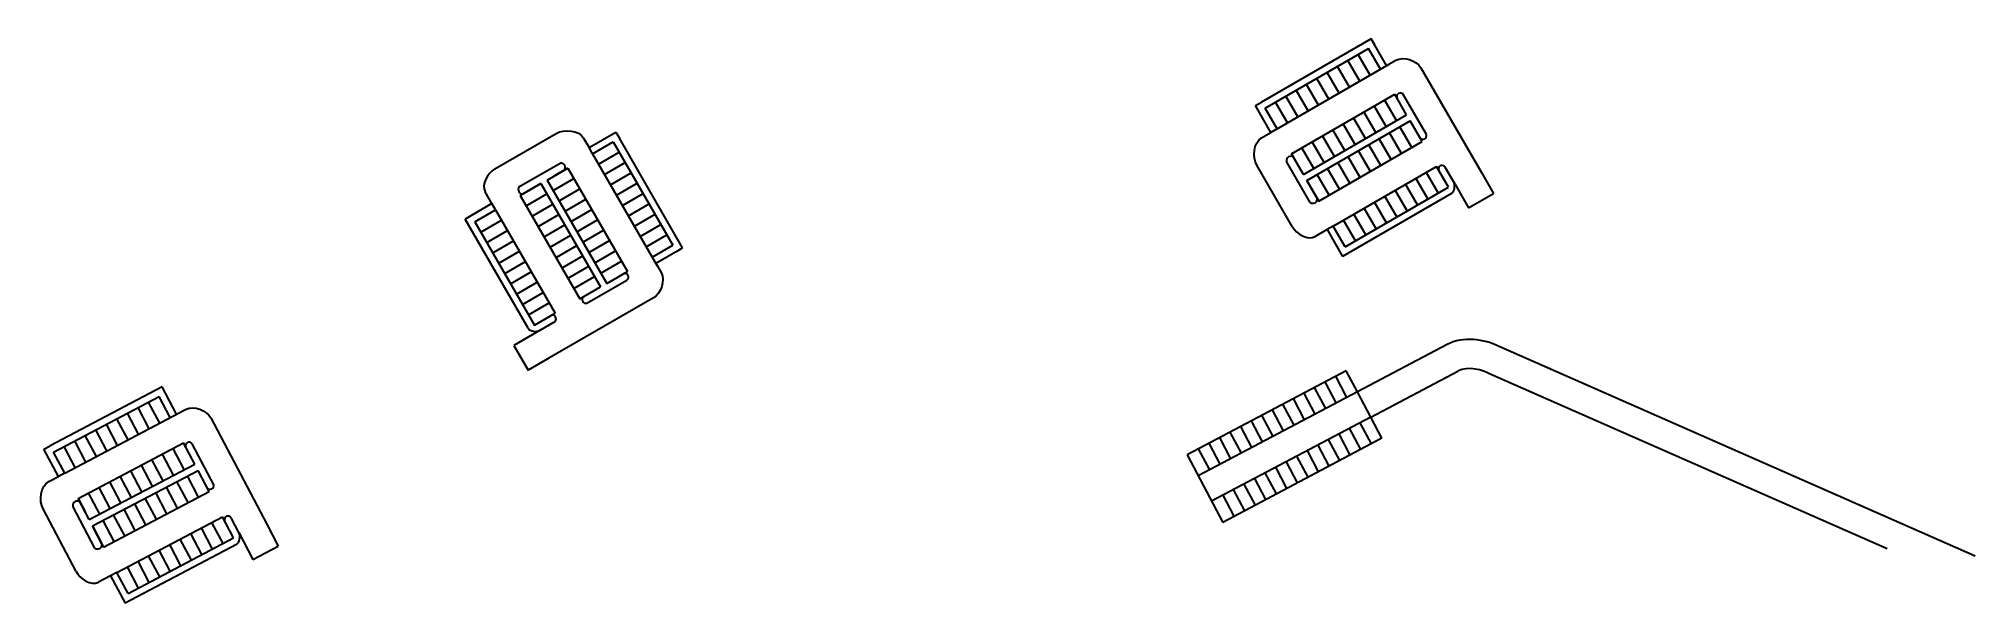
# Model space of a CAD drawing. Header units: millimetres. Extents: x -689206 to 4969298, y -1019800 to 703299.
# Drawn here: x 2802668 to 3208687, y -284422 to -166173 of the extents above; entities that cross this region are included whole.
import ezdxf

# ---------------------------------------------------------------- set-up
doc = ezdxf.new("R2010")
doc.units = ezdxf.units.MM
doc.layers.add('РАЗМЕРЫ', color=7, linetype='Continuous', lineweight=9)

msp = doc.modelspace()

# ---------------------------------------------------------------- linework, layer by layer
at = {"layer": 'РАЗМЕРЫ', "lineweight": 30, "ltscale": 35}
for p, q in [((3082021, -166172.5), (3059071.3, -179422.5)), ((3085271, -171801.7), (3082021, -166172.5)), ((3082771, -167471.5), (3082021, -166172.5)), ((3059821.3, -180721.5), (3081471.9, -168221.5)), ((3081806.9, -173801.7), (3079306.9, -169471.5)), ((3081806.9, -173801.7), (3079306.9, -169471.5)), ((3083971.9, -172551.7), (3081471.9, -168221.5)), ((3062321.3, -185051.7), (3085773.9, -171511.3)), ((3073146.6, -178801.7), (3070646.6, -174471.5)), ((3073146.6, -178801.7), (3070646.6, -174471.5)), ((3075311.7, -177551.7), (3072811.7, -173221.5)), ((3077476.7, -176301.7), (3074976.7, -171971.5)), ((3077476.7, -176301.7), (3074976.7, -171971.5)), ((3079641.8, -175051.7), (3077141.8, -170721.5)), ((3085271, -171801.7), (3087215.6, -170678.9)), ((3092476.6, -172282.2), (3105140, -194215.9)), ((3066651.4, -182551.7), (3064151.4, -178221.5)), ((3065321, -190247.4), (3086971.9, -177747.8)), ((3065321.3, -190247.8), (3086971.9, -177747.8)), ((3068816.5, -181301.7), (3066316.5, -176971.5)), ((3070981.5, -180051.7), (3068481.5, -175721.5)), ((3089471.7, -182077.5), (3086971.7, -177747.4)), ((3093619.2, -186261.3), (3088767.5, -177857.9)), ((3093619.2, -186261.3), (3088767.5, -177857.9)), ((3057772.2, -180172.5), (3059071.3, -179422.5)), ((3061022.2, -185801.7), (3057772.2, -180172.5)), ((3062321.5, -185052.1), (3059821.3, -180721.5)), ((3062321.3, -185051.7), (3059821.3, -180721.5)), ((3064486.3, -183801.7), (3061986.3, -179471.5)), ((3067821, -194577.5), (3089471.7, -182077.5)), ((3082976.5, -185827.5), (3080476.5, -181497.4)), ((3082976.5, -185827.5), (3080476.5, -181497.4)), ((3085141.5, -184577.5), (3082641.5, -180247.4)), ((3087306.6, -183327.5), (3084806.6, -178997.4)), ((3087306.6, -183327.5), (3084806.6, -178997.4)), ((2898315.3, -193428.7), (2911165.6, -186009.6)), ((2918046.3, -188965.2), (2923675.5, -185715.2)), ((2923675.5, -185715.2), (2924425.5, -187014.2)), ((3059025.5, -186954.5), (3061022.2, -185801.7)), ((3062321.3, -185051.7), (3061022.2, -185801.7)), ((3068571, -195876.6), (3090221.7, -183376.6)), ((3068571, -195876.6), (3090221.7, -183376.6)), ((3074316.2, -190827.5), (3071816.2, -186497.4)), ((3076481.3, -189577.5), (3073981.3, -185247.4)), ((3078646.4, -188327.5), (3076146.4, -183997.4)), ((3078646.4, -188327.5), (3076146.4, -183997.4)), ((3080811.4, -187077.5), (3078311.4, -182747.4)), ((3088391.5, -190206.7), (3085891.5, -185876.6)), ((3090556.6, -188956.7), (3088056.6, -184626.6)), ((3090556.6, -188956.7), (3088056.6, -184626.6)), ((3092721.7, -187706.7), (3090221.7, -183376.6)), ((2916893.5, -186968.5), (2918046.3, -188965.2)), ((2918796.3, -190264.2), (2918046.3, -188965.2)), ((2918795.9, -190264.5), (2923126.4, -187764.2)), ((2918796.3, -190264.2), (2923126.4, -187764.2)), ((2918796.3, -190264.2), (2932336.7, -213716.9)), ((2920046.3, -192429.3), (2924376.4, -189929.3)), ((2923126.4, -187764.2), (2935626.4, -209414.9)), ((2937675.5, -209963.9), (2924425.5, -187014.2)), ((3065321.3, -190247.8), (3065321, -190247.4)), ((3067821.3, -194577.9), (3065321, -190247.4)), ((3067821, -194577.5), (3065321, -190247.4)), ((3065321, -190247.4), (3066892.6, -192969.5)), ((3069986.1, -193327.5), (3067486.1, -188997.4)), ((3072151.2, -192077.5), (3069651.2, -187747.4)), ((3071071, -200206.7), (3092721.7, -187706.7)), ((3081896.3, -193956.7), (3079396.3, -189626.6)), ((3081896.3, -193956.7), (3079396.3, -189626.6)), ((3084061.4, -192706.7), (3081561.4, -188376.6)), ((3086226.5, -191456.7), (3083726.5, -187126.6)), ((3086226.5, -191456.7), (3083726.5, -187126.6)), ((2903357.9, -197201.1), (2911987.4, -192218.9)), ((2909270, -195764.2), (2913600.6, -193264)), ((2909270.4, -195764), (2913600.6, -193264)), ((2913600.6, -193264), (2910878.5, -194835.6)), ((2913600.2, -193264.2), (2913600.6, -193264)), ((2913600.2, -193264.3), (2926100.2, -214914.9)), ((2913600.6, -193264), (2926100.2, -214914.9)), ((2921296.3, -194594.4), (2925626.4, -192094.4)), ((2922546.3, -196759.4), (2926876.4, -194259.4)), ((3065485.8, -205532.7), (3058066.6, -192682.4)), ((3069258.2, -200490), (3064275.9, -191860.5)), ((3073236.1, -198956.7), (3070736.1, -194626.6)), ((3075401.2, -197706.7), (3072901.2, -193376.6)), ((3074071, -205402.8), (3095721.7, -192902.8)), ((3074071, -205402.8), (3095721.7, -192902.8)), ((3077566.2, -196456.7), (3075066.2, -192126.6)), ((3079731.3, -195206.7), (3077231.3, -190876.6)), ((3096056.6, -198483), (3093556.6, -194152.8)), ((3096056.6, -198483), (3093556.6, -194152.8)), ((3098221.7, -197233), (3095721.7, -192902.8)), ((3099280.9, -196067.6), (3097624.7, -193198.9)), ((3105140, -194215.9), (3107654.1, -198570.5)), ((2897695.1, -200714.9), (2896249.6, -198211.2)), ((2903641.3, -199014), (2907971.4, -196514)), ((2907971.4, -196514), (2903641.3, -199014)), ((2904891.3, -201179), (2909221.4, -198679)), ((2907971.4, -196514), (2920471.4, -218164.6)), ((2907971.4, -196514), (2920471.4, -218164.6)), ((2909270.4, -195764), (2921770.4, -217414.6)), ((2910520.4, -197929.1), (2914850.6, -195429.1)), ((2911770.4, -200094.1), (2916100.6, -197594.1)), ((2923796.3, -198924.5), (2928126.4, -196424.5)), ((2925046.3, -201089.5), (2929376.4, -198589.5)), ((2925046.3, -201089.5), (2929376.4, -198589.5)), ((3071071, -200206.7), (3068571, -195876.6)), ((3068571, -195876.6), (3071071, -200206.7)), ((3098866.2, -198592.9), (3076022, -211782)), ((3076571, -209733), (3098221.7, -197233)), ((3089561.4, -202233), (3087061.4, -197902.8)), ((3091726.5, -200983), (3089226.5, -196652.8)), ((3091726.5, -200983), (3089226.5, -196652.8)), ((3093891.5, -199733), (3091391.5, -195402.8)), ((3099280.9, -196067.6), (3102458, -201570.5)), ((3102458, -201570.5), (3107654.1, -198570.5)), ((2897695.1, -200714.9), (2892066, -203964.9)), ((2894114.6, -204514.2), (2898445.1, -202014)), ((2894115, -204514), (2898445.1, -202014)), ((2898445.1, -202014), (2897695.1, -200714.9)), ((2898445.1, -202014), (2910945.1, -223664.6)), ((2898445.1, -202014), (2910945.1, -223664.6)), ((2903641.3, -199014), (2916141.3, -220664.6)), ((2906141.3, -203344.1), (2910471.4, -200844.1)), ((2907391.3, -205509.2), (2911721.4, -203009.2)), ((2913020.4, -202259.2), (2917350.6, -199759.2)), ((2914270.4, -204424.2), (2918600.6, -201924.2)), ((2926296.3, -203254.6), (2930626.4, -200754.6)), ((2927546.3, -205419.7), (2931876.4, -202919.7)), ((2927546.3, -205419.7), (2931876.4, -202919.7)), ((3080901.2, -207233), (3078401.2, -202902.8)), ((3083066.2, -205983), (3080566.2, -201652.8)), ((3085231.3, -204733), (3082731.3, -200402.8)), ((3087396.4, -203483), (3084896.4, -199152.8)), ((3087396.4, -203483), (3084896.4, -199152.8)), ((2905255, -226809.1), (2892066, -203964.9)), ((2894115, -204514), (2906615, -226164.6)), ((2895365, -206679.1), (2899695.1, -204179.1)), ((2896615, -208844.1), (2900945.1, -206344.1)), ((2908641.3, -207674.2), (2912971.4, -205174.2)), ((2915520.4, -206589.3), (2919850.6, -204089.3)), ((2915520.4, -206589.3), (2919850.6, -204089.3)), ((2916770.4, -208754.4), (2921100.6, -206254.4)), ((2928796.3, -207584.7), (2933126.4, -205084.7)), ((3072772, -206152.8), (3070268.2, -207598.4)), ((3074071, -205402.8), (3072772, -206152.8)), ((3072772, -206152.8), (3076022, -211782)), ((3076571.3, -209733.4), (3074071, -205402.8)), ((3076571, -209733), (3074071, -205402.8)), ((3078736.1, -208483), (3076236.1, -204152.8)), ((2897865, -211009.2), (2902195.1, -208509.2)), ((2899115, -213174.2), (2903445.1, -210674.2)), ((2909891.3, -209839.3), (2914221.4, -207339.3)), ((2909891.3, -209839.3), (2914221.4, -207339.3)), ((2911141.3, -212004.4), (2915471.4, -209504.4)), ((2918020.4, -210919.4), (2922350.6, -208419.4)), ((2918020.4, -210919.4), (2922350.6, -208419.4)), ((2919270.4, -213084.5), (2923600.6, -210584.5)), ((2930046.3, -209749.8), (2934376.4, -207249.8)), ((2930046.3, -209749.8), (2934376.4, -207249.8)), ((2931296.3, -211914.9), (2935626.4, -209414.9)), ((2932046.3, -213213.9), (2937675.5, -209963.9)), ((2936376.4, -210713.9), (2937675.5, -209963.9)), ((2900365, -215339.3), (2904695.1, -212839.3)), ((2900365, -215339.3), (2904695.1, -212839.3)), ((2901615, -217504.4), (2905945.1, -215004.4)), ((2912391.3, -214169.4), (2916721.4, -211669.4)), ((2912391.3, -214169.4), (2916721.4, -211669.4)), ((2913641.3, -216334.5), (2917971.4, -213834.5)), ((2920520.4, -215249.6), (2924850.6, -212749.6)), ((2920520.4, -215249.6), (2924850.6, -212749.6)), ((2921770.4, -217414.6), (2926100.6, -214914.6)), ((2932046.3, -213213.9), (2933169.1, -215158.6)), ((2902865, -219669.4), (2907195.1, -217169.4)), ((2902865, -219669.4), (2907195.1, -217169.4)), ((2914891.3, -218499.6), (2919221.4, -215999.6)), ((2914891.3, -218499.6), (2919221.4, -215999.6)), ((2916141.3, -220664.6), (2920471.4, -218164.6)), ((2917586.7, -221562.2), (2925990.1, -216710.5)), ((2917586.7, -221562.2), (2925990.1, -216710.5)), ((2904115, -221834.5), (2908445.1, -219334.5)), ((2905365, -223999.6), (2909695.1, -221499.6)), ((2905365, -223999.6), (2909695.1, -221499.6)), ((2931565.8, -220419.5), (2909632.1, -233083)), ((2907780.3, -227223.9), (2902277.5, -230400.9)), ((2906615, -226164.6), (2910945.1, -223664.6)), ((2907780.3, -227223.9), (2910649, -225567.6)), ((2902277.5, -230400.9), (2905277.5, -235597.1)), ((3097953.6, -230209.2), (3079140.3, -240139.9)), ((3208686.7, -274574.3), (3109000.9, -230735.3)), ((2909632.1, -233083), (2905277.5, -235597.1)), ((2828539.6, -239081.2), (2805090.8, -251426.3)), ((2831567.7, -244832.8), (2828539.6, -239081.2)), ((3076806.3, -235718.1), (3043446.1, -253327.5)), ((3072507.7, -243641), (3070173.6, -239219.2)), ((3074718.5, -242473.9), (3072384.5, -238052.2)), ((3076929.4, -241306.9), (3074595.4, -236885.1)), ((3079140.3, -240139.9), (3076806.3, -235718.1)), ((3081941.2, -245446), (3100213.2, -235801)), ((3190249.9, -272993.9), (3106974.3, -236416)), ((2805789.6, -252753.6), (2827911.1, -241107.3)), ((2825816.1, -247860.8), (2823486.8, -243436.5)), ((2828028.3, -246696.2), (2825699, -242271.9)), ((2828028.3, -246696.2), (2825699, -242271.9)), ((2830240.4, -245531.6), (2827911.1, -241107.3)), ((3079140.3, -240139.9), (3045780.1, -257749.3)), ((3065875, -247142.1), (3063540.9, -242720.3)), ((3068085.9, -245975), (3065751.8, -241553.3)), ((3070296.8, -244808), (3067962.7, -240386.2)), ((3081941.2, -245446), (3079140.3, -240139.9)), ((2808118.9, -257177.9), (2832081.6, -244562.2)), ((2819179.7, -251354.8), (2816850.4, -246930.4)), ((2819179.7, -251354.8), (2816850.4, -246930.4)), ((2821391.8, -250190.1), (2819062.5, -245765.8)), ((2823604, -249025.5), (2821274.7, -244601.2)), ((2823604, -249025.5), (2821274.7, -244601.2)), ((2831567.7, -244832.8), (2833554.7, -243786.7)), ((2838749.1, -245593.9), (2850547.8, -268004.6)), ((3081941.2, -245446), (3048586.6, -263066)), ((3057031.4, -251810.2), (3054697.4, -247388.4)), ((3059242.3, -250643.2), (3056908.2, -246221.4)), ((3061453.2, -249476.1), (3059119.1, -245054.4)), ((3063664.1, -248309.1), (3061330, -243887.3)), ((3082064.4, -251034.8), (3079730.3, -246613)), ((3084275.3, -249867.8), (3081941.2, -245446)), ((2803763.5, -252125.1), (2805090.8, -251426.3)), ((2810331, -256013.3), (2808001.8, -251589)), ((2812543.2, -254848.7), (2810213.9, -250424.4)), ((2810913.8, -262486.7), (2833035.5, -250840.7)), ((2810914, -262487.1), (2833035.5, -250840.7)), ((2814755.3, -253684), (2812426.1, -249259.7)), ((2816967.5, -252519.4), (2814638.2, -248095.1)), ((2835364.6, -255264.6), (2833035.3, -250840.3)), ((2839345.9, -259606.9), (2834825.5, -251020.7)), ((3050398.8, -255311.3), (3048064.7, -250889.5)), ((3052609.6, -254144.3), (3050275.6, -249722.5)), ((3084275.3, -249867.8), (3050915.1, -267477.2)), ((3054820.5, -252977.2), (3052486.5, -248555.5)), ((3073220.8, -255702.9), (3070886.8, -251281.2)), ((3075431.7, -254535.9), (3073097.6, -250114.1)), ((3077642.6, -253368.9), (3075308.5, -248947.1)), ((3079853.5, -252201.8), (3077519.4, -247780.1)), ((2806791.6, -257876.7), (2803763.5, -252125.1)), ((2808119.1, -257178.4), (2805789.6, -252753.6)), ((2808118.9, -257177.9), (2805789.6, -252753.6)), ((2813243.1, -266911), (2835364.6, -255264.6)), ((2826516, -259923.2), (2824186.7, -255498.8)), ((2828728.1, -258758.5), (2826398.9, -254334.2)), ((2828728.1, -258758.5), (2826398.9, -254334.2)), ((2830940.3, -257593.9), (2828611, -253169.6)), ((2833152.4, -256429.2), (2830823.2, -252004.9)), ((3043446.1, -253327.5), (3050915.1, -267477.2)), ((3048187.9, -256478.3), (3045853.8, -252056.6)), ((3066588.2, -259204), (3064254.1, -254782.3)), ((3068799, -258037), (3066465, -253615.2)), ((3071009.9, -256870), (3068675.9, -252448.2)), ((2804751.5, -258950.8), (2806791.6, -257876.7)), ((2808118.9, -257177.9), (2806791.6, -257876.7)), ((2813941.8, -268238.3), (2836063.4, -256591.9)), ((2813941.9, -268238.3), (2836063.4, -256591.9)), ((2819879.5, -263417.1), (2817550.3, -258992.8)), ((2822091.7, -262252.4), (2819762.4, -257828.1)), ((2824303.8, -261087.8), (2821974.6, -256663.5)), ((2824303.8, -261087.8), (2821974.6, -256663.5)), ((2833968.3, -263345.5), (2831639.1, -258921.2)), ((2836180.5, -262180.8), (2833851.2, -257756.5)), ((2836180.5, -262180.8), (2833851.2, -257756.5)), ((2838392.6, -261016.2), (2836063.4, -256591.9)), ((3057744.6, -263872.2), (3055410.5, -259450.4)), ((3059955.5, -262705.1), (3057621.4, -258283.4)), ((3062166.4, -261538.1), (3059832.3, -257116.3)), ((3064377.3, -260371.1), (3062043.2, -255949.3)), ((2810914, -262487.1), (2810913.8, -262486.7)), ((2813243.3, -266911.4), (2810913.8, -262486.7)), ((2813243.1, -266911), (2810913.8, -262486.7)), ((2810913.8, -262486.7), (2812378.1, -265268)), ((2815455.2, -265746.3), (2813125.9, -261322)), ((2817667.4, -264581.7), (2815338.1, -260157.4)), ((2816271.1, -272662.6), (2838392.6, -261016.2)), ((2825119.7, -268004), (2822790.5, -263579.7)), ((2827331.9, -266839.4), (2825002.6, -262415.1)), ((2827331.9, -266839.4), (2825002.6, -262415.1)), ((2829544, -265674.8), (2827214.8, -261250.4)), ((2831756.2, -264510.1), (2829426.9, -260085.8)), ((2831756.2, -264510.1), (2829426.9, -260085.8)), ((3053322.8, -266206.3), (3050988.7, -261784.5)), ((3055533.7, -265039.2), (3053199.6, -260617.4)), ((2810482.4, -277766.8), (2803569.9, -264637)), ((2814448.6, -272875), (2809806.6, -264057.8)), ((2818483.3, -271497.9), (2816154, -267073.6)), ((2820695.4, -270333.3), (2818366.1, -265909)), ((2819066.3, -277971.7), (2841187.8, -266325.4)), ((2819066.3, -277971.7), (2841187.8, -266325.4)), ((2822907.6, -269168.7), (2820578.3, -264744.4)), ((2841304.9, -271914.3), (2838975.6, -267490)), ((2841304.9, -271914.3), (2838975.6, -267490)), ((2843517.1, -270749.7), (2841187.8, -266325.4)), ((2844620.9, -269626.5), (2843077.8, -266695.4)), ((2813941.8, -268238.3), (2816271.1, -272662.6)), ((2816271.1, -272662.6), (2813941.9, -268238.3)), ((2821395.5, -282396), (2843517.1, -270749.7)), ((2834668.4, -275408.2), (2832339.2, -270983.9)), ((2836880.6, -274243.6), (2834551.3, -269819.3)), ((2836880.6, -274243.6), (2834551.3, -269819.3)), ((2839092.8, -273078.9), (2836763.5, -268654.6)), ((2844620.9, -269626.5), (2847581, -275249)), ((2850547.8, -268004.6), (2852890.2, -272453.9)), ((2844108, -272133.7), (2820767, -284422.1)), ((2825819.8, -280066.8), (2823490.6, -275642.5)), ((2828032, -278902.1), (2825702.7, -274477.8)), ((2830244.1, -277737.5), (2827914.9, -273313.2)), ((2832456.3, -276572.9), (2830127, -272148.6)), ((2832456.3, -276572.9), (2830127, -272148.6)), ((2847581, -275249), (2852890.2, -272453.9)), ((2817739, -278670.5), (2815180.7, -280017.4)), ((2819066.3, -277971.7), (2817739, -278670.5)), ((2817739, -278670.5), (2820767, -284422.1)), ((2821395.8, -282396.5), (2819066.3, -277971.7)), ((2821395.5, -282396), (2819066.3, -277971.7)), ((2823607.7, -281231.4), (2821278.4, -276807.1))]:
    msp.add_line(p, q, dxfattribs=at)
for centre, radius, start, end in [((3088156, -178298.8), 753.8, 35.790645, 204.209355), ((3092866.7, -186458), 777.8, 225.353647, 14.646353), ((3065166.3, -191691), 906.4, 49.220962, 190.777953), ((2912156.9, -193109.2), 906.4, 319.220962, 100.777953), ((2912156.9, -193109.2), 906.4, 280.777953, 280.779038), ((3065166.3, -191691), 906.4, 10.777953, 10.779038), ((3096916.6, -193475.2), 760, 21.318295, 219.924993), ((2904176.4, -197716.8), 967.4, 147.785414, 272.215695), ((2904176.4, -197716.8), 967.4, 327.784305, 327.785368), ((3069773.9, -199671.6), 967.4, 57.784305, 57.785368), ((3069773.9, -199671.6), 967.4, 237.785414, 2.215695), ((2925549.2, -216099), 753.8, 305.790645, 114.209355), ((2917390, -220809.7), 777.8, 135.353647, 284.646353), ((2910372.7, -224859.6), 760, 291.318295, 129.924993), ((2834197.3, -251437.4), 753.8, 33.556225, 201.974935), ((2838586.3, -259774.1), 777.8, 223.119228, 12.411933), ((2810702.9, -263923.2), 906.4, 46.986543, 188.543534), ((2810702.9, -263923.2), 906.4, 8.543534, 8.544618), ((2842359.5, -266943.9), 760, 19.083876, 217.690574), ((2814995.8, -272077.3), 967.4, 55.549885, 55.550948), ((2814995.8, -272077.3), 967.4, 235.550994, 359.981275)]:
    msp.add_arc(centre, radius, start, end, dxfattribs=at)
at = {"layer": 'РАЗМЕРЫ', "lineweight": 30}
for points in [[(3087215.6, -170678.9), (3088803.3, -169762.3), (3091559.9, -170694.5), (3092476.6, -172282.2)], [(2911165.6, -186009.6), (2912842.1, -185041.6), (2915925.6, -185292), (2916893.5, -186968.5)], [(3058066.6, -192682.4), (3057098.7, -191005.9), (3057349, -187922.4), (3059025.5, -186954.5)], [(2898315.3, -193428.7), (2896811.4, -194297), (2895381.3, -196707.3), (2896249.6, -198211.2)], [(3098866.2, -198592.9), (3099604.9, -198166.4), (3099707.4, -196806.4), (3099280.9, -196067.6)], [(3065485.8, -205532.7), (3066354, -207036.6), (3068764.4, -208466.6), (3070268.2, -207598.4)], [(2933169.1, -215158.6), (2934085.7, -216746.2), (2933153.5, -219502.9), (2931565.8, -220419.5)], [(2905255, -226809.1), (2905681.6, -227547.9), (2907041.6, -227650.4), (2907780.3, -227223.9)], [(3109000.9, -230735.3), (3105738.3, -229018.6), (3101213.8, -228488.2), (3097953.6, -230209.2)], [(3106974.3, -236416), (3105377.2, -235603.5), (3102398.1, -234647.7), (3100213.2, -235801)], [(2833554.7, -243786.7), (2835176.9, -242932.7), (2837895.1, -243971.7), (2838749.1, -245593.9)], [(2803569.9, -264637), (2802668.1, -262924), (2803038.5, -259852.6), (2804751.5, -258950.8)], [(2844108, -272133.7), (2844862.8, -271736.3), (2845018.3, -270381.3), (2844620.9, -269626.5)], [(2810482.4, -277766.8), (2811291.4, -279303.4), (2813644.2, -280826.3), (2815180.7, -280017.4)]]:
    msp.add_open_spline(points, degree=3, dxfattribs=at)

doc.saveas('drawing.dxf')
